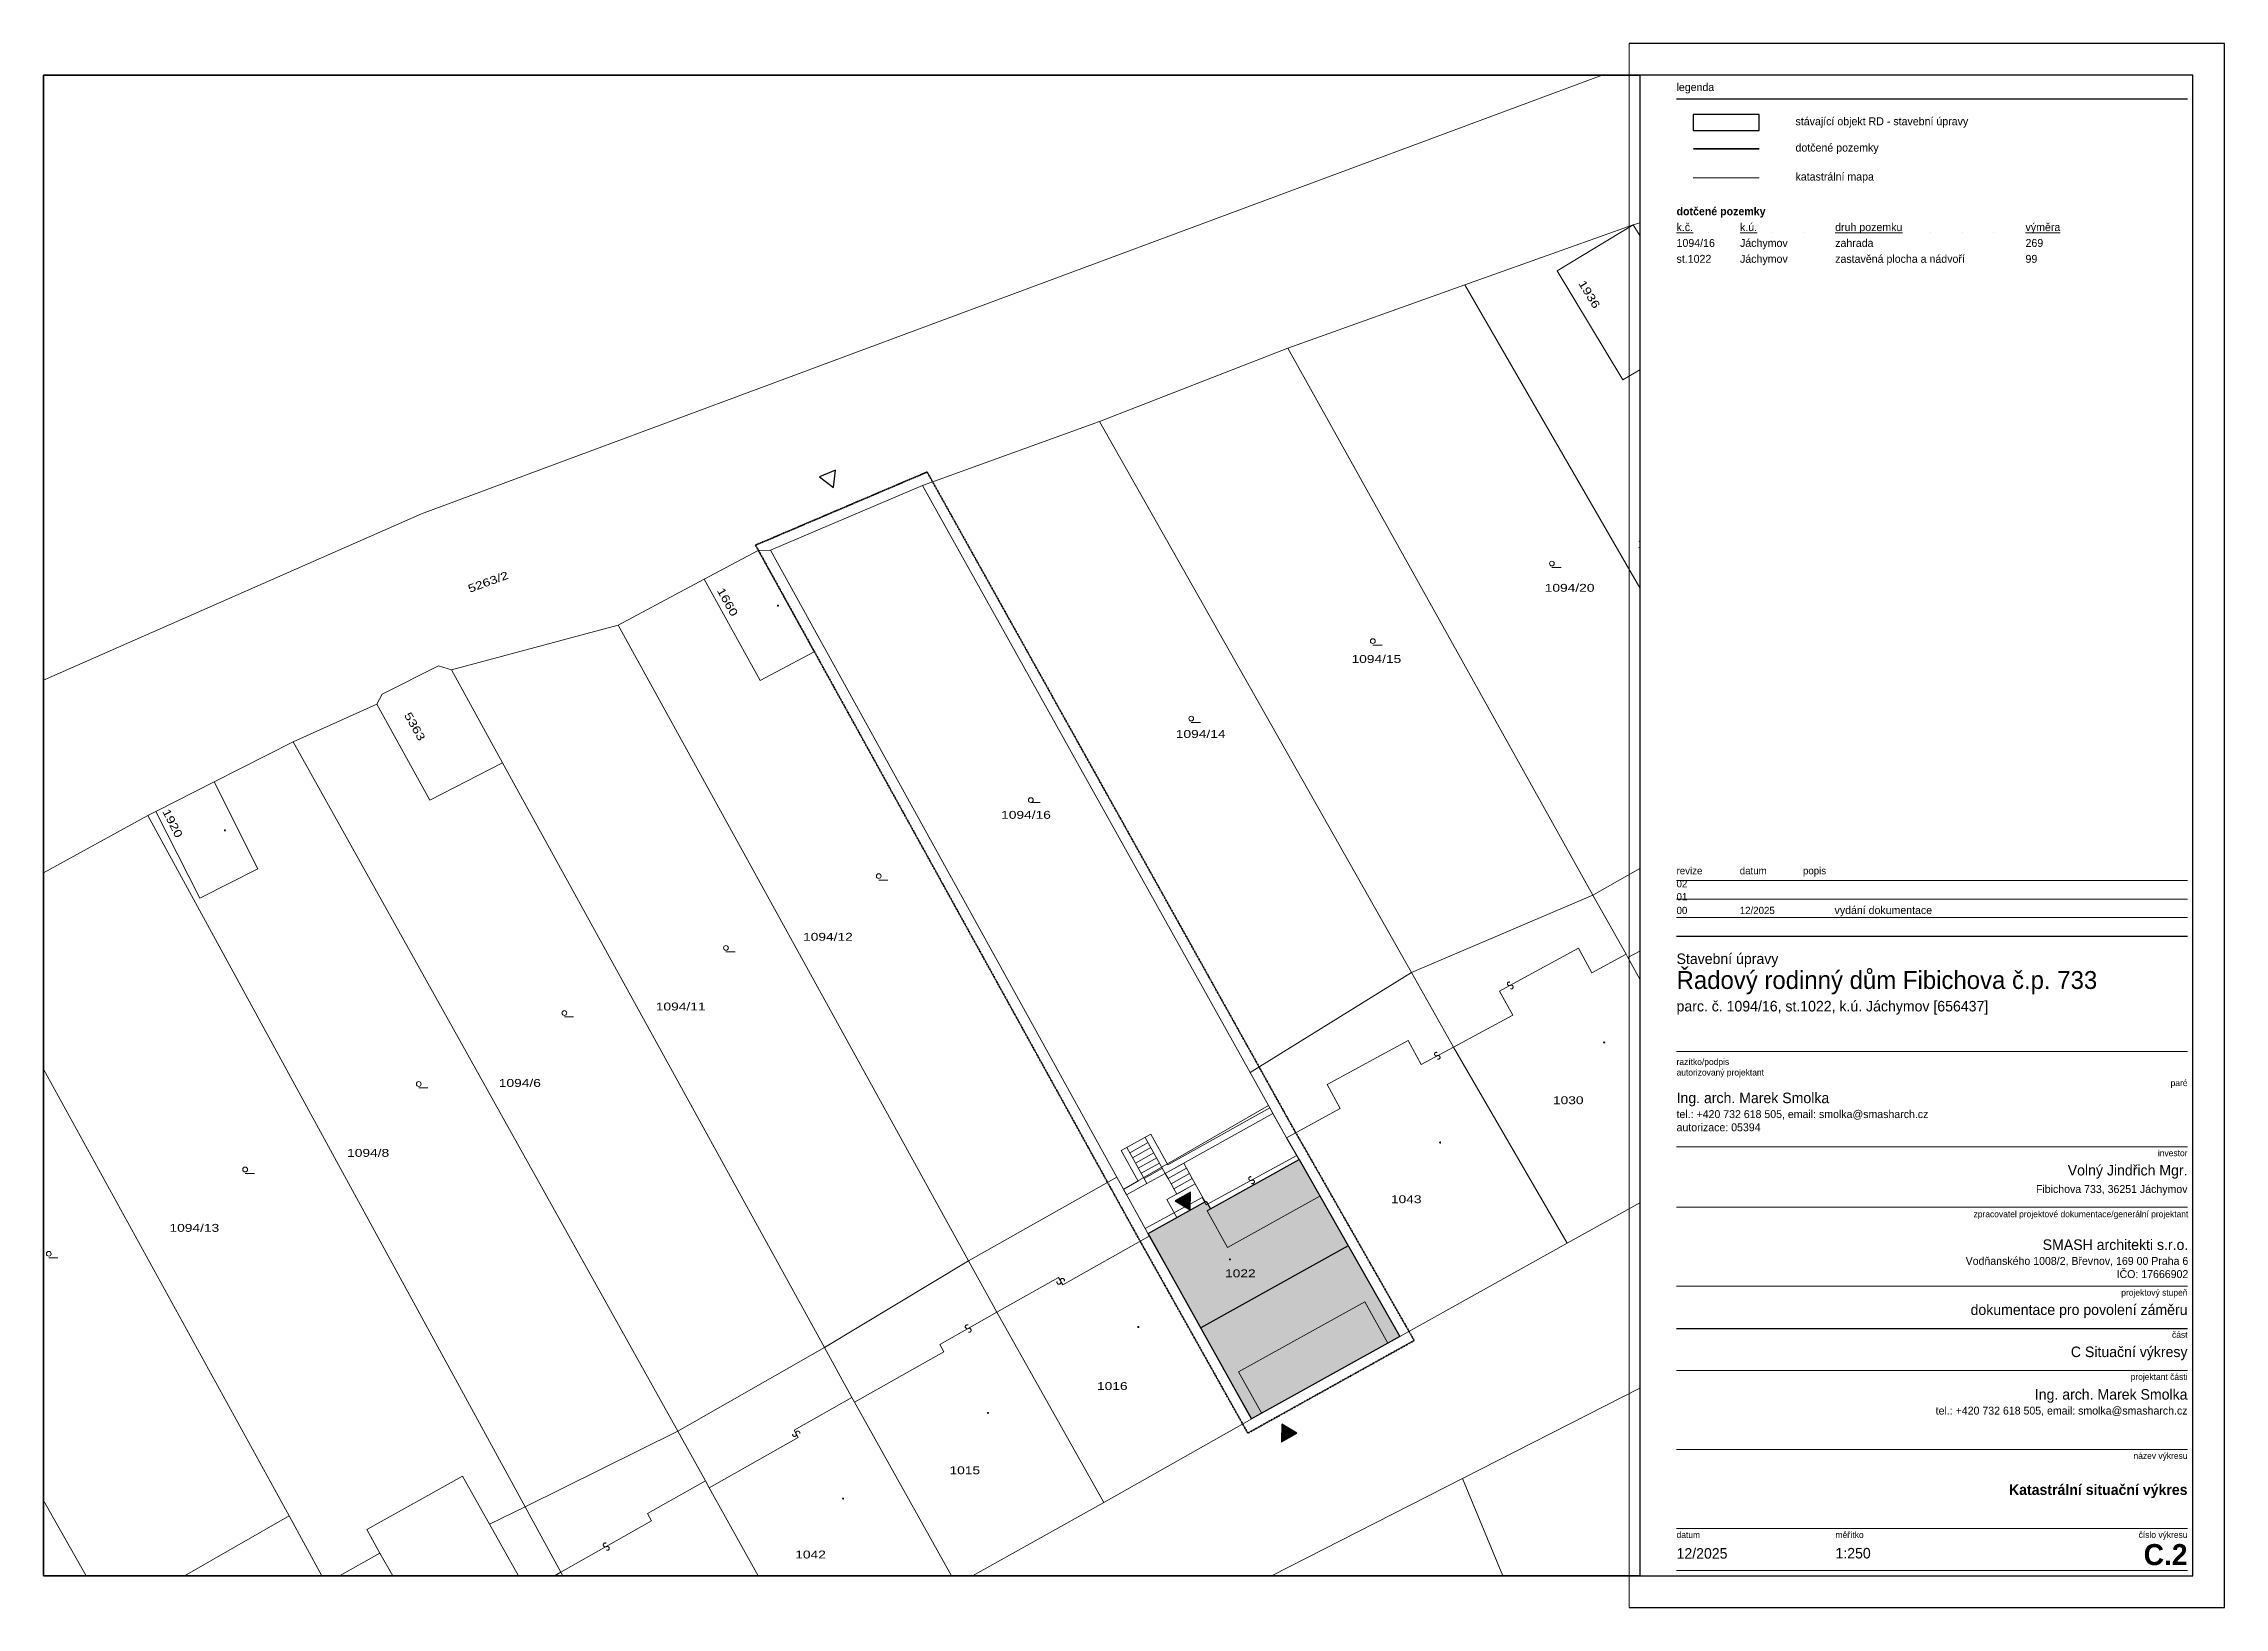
# Paper-space layout 'C.02' of a CAD drawing. Extents: x 6 to 420, y 0 to 297.
# The model-space entities are those that its viewports show. They can reach past a viewport. Long polylines and large blocks are cut down to what shows.
import ezdxf

# ---------------------------------------------------------------- set-up
doc = ezdxf.new("R2010")
doc.units = 0
doc.header["$MEASUREMENT"] = 0
doc.linetypes.add('DASHED', pattern=[19.05, 12.7, -6.35])
for name, color, linetype, lineweight, true_color in [('_ značky hranice', 1, 'DASHED', 35, 0xf60000), ('km_R_návrh_tlustá', 1, 'Continuous', 15, 0xf40100), ('SM _ výrazná červená', 12, 'Continuous', 30, 0xda0c01), ('SM_sit srafa', 254, 'Continuous', 5, 0xffd5d5), ('Z _ KATASTR', 144, 'Continuous', 9, 0x006d91), ('Z _ mapa-KN', 142, 'Continuous', 15, 0x0088b5)]:
    doc.layers.add(name, color=color, linetype=linetype, lineweight=lineweight, true_color=true_color)
doc.layers.add('km__netisk', color=251, linetype='Continuous', plot=False)
doc.layers.add('km_kóty', color=4, linetype='Continuous', lineweight=0)
doc.layers.add('km_rozpiska', color=7, linetype='Continuous', lineweight=0)
doc.styles.add('km_style', font='GOTHIC.TTF')
doc.styles.get("Standard").update_dxf_attribs({"font": 'txt', "width": 0.6})

psp = doc.layouts.new('C.02')

msp = doc.modelspace()

# ---------------------------------------------------------------- texts
at = {"layer": 'km_rozpiska', "line_spacing_factor": 1.2, "style": 'km_style'}
for s, width, insert, char_height, attachment_point in [('\\pxa0.25;legenda', 4000, (-842869.324, -997760.378), 0.3, 1), ('stávající objekt RD - stavební úpravy', 31.11615, (-842864.807, -997761.871), 0.30112, 4), ('dotčené pozemky', 31.11615, (-842864.807, -997762.871), 0.30112, 4), ('katastrální mapa', 31.11615, (-842864.807, -997763.971), 0.30112, 4)]:
    msp.add_mtext_dynamic_manual_height_columns(s, width=width, gutter_width=12.5, heights=[0], dxfattribs=dict(at, insert=insert, char_height=char_height, attachment_point=attachment_point))
at = {"layer": 'km_rozpiska', "attachment_point": 1, "line_spacing_factor": 1.2, "style": 'km_style'}
for s, insert, char_height, width in [('{\\fCentury Gothic|b1|i0|c238|p34;dotčené pozemky\\P\\L\\fCentury Gothic|b0|i0|c238|p34;k.č.^I^Ik.ú.^I^I^Idruh pozemku^I^I^I^Ivýměra\\P}1094/16^IJáchymov^I^Izahrada^I^I^I^I^I269\\Pst.1022^IJáchymov^I^Izastavěná plocha a nádvoří^I^I99\\P', (-842869.324, -997765.093), 0.30112, 20), ('\\pxa0.66667,sm1.07917;{\\H0.91667x;revize^I^Idatum^I^Ipopis\\P02^I^I\\P01^I^I^I^I\\P00^I^I12/2025^I^I}vydání dokumentace ', (-842869.324, -997790.155), 0.3, 19.4)]:
    msp.add_mtext(s, dxfattribs=dict(at, insert=insert, char_height=char_height, width=width))
at = {"layer": 'km_rozpiska', "ltscale": 0.5, "rotation": 0, "style": 'km_style'}
for s, insert, char_height, width, attachment_point in [('paré', (-842849.924, -997798.233), 0.24, 17.82, 3), ('název výkresu', (-842849.924, -997812.396), 0.24, 17.82, 3), ('\\fCentury Gothic|b1|i0|c238|p34;Katastrální situační výkres', (-842849.924, -997813.864), 0.4, 19.4, 6), ('měřítko', (-842863.29, -997815.396), 0.24, 2.20928, 1), ('1:250', (-842863.29, -997816.219), 0.4, 2.83513, 4), ('číslo výkresu', (-842849.924, -997815.396), 0.24, 6.81072, 3), ('\\fCentury Gothic|b1|i0|c238|p34;C.2', (-842849.924, -997816.275), 0.8, 12.60785, 6)]:
    msp.add_mtext(s, dxfattribs=dict(at, insert=insert, char_height=char_height, width=width, attachment_point=attachment_point))
at = {"layer": 'Z _ KATASTR', "width": 1.302}
for s, rotation, p in [('1936', 301.1, (-842858.2, -997638.05)), ('5263/2', 20.1, (-842910.8, -997652.75)), ('1660', 299, (-842899.08, -997652.64)), ('5363', 299.5, (-842913.929, -997658.555)), ('1920', 297.1, (-842925.4, -997663.13))]:
    msp.add_text(s, height=0.375, rotation=rotation, dxfattribs=at).set_placement(p)
for s, p in [('1094/17', (-842855.39, -997650.61)), ('1094/20', (-842859.78, -997652.7)), ('1094/15', (-842868.95, -997656.08)), ('1094/14', (-842877.29, -997659.64)), ('1094/16', (-842885.58, -997663.48)), ('1094/12', (-842894.98, -997669.27)), ('1094/11', (-842901.97, -997672.58)), ('1094/6', (-842909.42, -997676.21)), ('1030', (-842859.39, -997677.03)), ('1094/8', (-842916.62, -997679.53)), ('1043', (-842867.08, -997681.73)), ('1094/13', (-842925.05, -997683.09)), ('1022', (-842874.953, -997685.251)), ('1016', (-842881.03, -997690.6)), ('1015', (-842888.03, -997694.6)), ('1042', (-842895.35, -997698.6))]:
    msp.add_text(s, height=0.375, dxfattribs=at).set_placement(p)

# ---------------------------------------------------------------- blocks, each defined once
blk = doc.blocks.new('název')
at = {"layer": 'km_rozpiska', "ltscale": 0.5, "insert": (0, 146), "char_height": 250, "width": 5000, "attachment_point": 1, "rotation": 0, "style": 'km_style'}
blk.add_mtext('{\\H0.4x;Stavební úpravy}\\P{\\H0.68x;Řadový rodinný dům Fibichova č.p. 733} \\P\\H0.4x;parc. č. 1094/16, st.1022, k.ú. Jáchymov [656437]', dxfattribs=at)
blk = doc.blocks.new('investor')
at = {"layer": 'km_rozpiska', "ltscale": 0.5, "rotation": 0, "style": 'km_style'}
for s, insert, char_height, width, attachment_point in [('\\fCentury Gothic|b0|i0|c238;Volný Jindřich Mgr.', (0, -476), 200, 10000, 6), ('investor', (0, -60), 120, 8910, 3), ('\\fCentury Gothic|b0|i0|c238;Fibichova 733, 36251 Jáchymov', (0, -826), 150, 10000, 6)]:
    blk.add_mtext(s, dxfattribs=dict(at, insert=insert, char_height=char_height, width=width, attachment_point=attachment_point))
blk = doc.blocks.new('projektový stupeň')
at = {"layer": 'km_rozpiska', "ltscale": 0.5, "rotation": 0, "style": 'km_style'}
for s, insert, char_height, width, attachment_point in [(' dokumentace pro povolení záměru', (0, -476), 200, 10000, 6), ('projektový stupeň', (0, -60), 120, 8910, 3)]:
    blk.add_mtext(s, dxfattribs=dict(at, insert=insert, char_height=char_height, width=width, attachment_point=attachment_point))
blk = doc.blocks.new('projektant')
at = {"layer": 'km_rozpiska', "ltscale": 0.5, "width": 10000, "rotation": 0, "style": 'km_style'}
for s, insert, char_height, attachment_point in [('Ing. arch. Marek Smolka\\P\\H0.75x;tel.: +420 732 618 505, email: smolka@smasharch.cz', (0, -611), 200, 6), ('projektant části', (0, -60), 120, 3)]:
    blk.add_mtext(s, dxfattribs=dict(at, insert=insert, char_height=char_height, attachment_point=attachment_point))
blk = doc.blocks.new('datum')
at = {"layer": 'km_rozpiska', "ltscale": 0.5, "rotation": 0, "style": 'km_style'}
for s, insert, char_height, width, attachment_point in [('datum', (0, -60), 120, 8910, 1), ('12/2025', (0, -476), 200, 2272.24, 4)]:
    blk.add_mtext(s, dxfattribs=dict(at, insert=insert, char_height=char_height, width=width, attachment_point=attachment_point))
blk = doc.blocks.new('část')
at = {"layer": 'km_rozpiska', "ltscale": 0.5, "rotation": 0, "style": 'km_style'}
for s, insert, char_height, width, attachment_point in [('C Situační výkresy', (0, -476), 200, 10000, 6), ('část', (0, -60), 120, 8910, 3)]:
    blk.add_mtext(s, dxfattribs=dict(at, insert=insert, char_height=char_height, width=width, attachment_point=attachment_point))
blk = doc.blocks.new('razítko a podpis')
at = {"layer": 'km_rozpiska', "ltscale": 0.5, "style": 'km_style'}
for s, insert, char_height, width, attachment_point, rotation in [('\\fCentury Gothic|b0|i0;razítko/podpis\\Pautorizovaný projektant', (0, -2741), 180, 13365, 1, 0), ('\\fCentury Gothic|b0|i0|c238;Ing. arch. Marek Smolka\\H0.75x;\\Ptel.: +420 732 618 505, email: smolka@smasharch.cz\\Pautorizace: 05394', (0, -4260), 300, 15000, 4, 360)]:
    blk.add_mtext(s, dxfattribs=dict(at, insert=insert, char_height=char_height, width=width, attachment_point=attachment_point, rotation=rotation))
blk = doc.blocks.new('hlavní projektant')
at = {"layer": 'km_rozpiska', "ltscale": 0.5, "width": 10000, "rotation": 0, "style": 'km_style'}
for s, insert, char_height, attachment_point in [('zpracovatel projektové dokumentace/generální projektant', (15, -70), 120, 3), ('SMASH architekti s.r.o.\\H0.75x;\\P\\H1x;Vodňanského 1008/2, Břevnov, 169 00 Praha 6\\H1x;\\P\\H1x;IČO: 17666902', (15, -979), 200, 6)]:
    blk.add_mtext(s, dxfattribs=dict(at, insert=insert, char_height=char_height, attachment_point=attachment_point))
blk = doc.blocks.new('hlavní vstup')
h = blk.add_hatch(color=256)
h.dxf.hatch_style = 1
h.paths.add_polyline_path([(0, 0), (-0.416, -0.72), (0.416, -0.72)])
at = {"lineweight": 30}
blk.add_lwpolyline([(0, 0), (-0.416, -0.72), (0.416, -0.72)], close=True, dxfattribs=at)
blk = doc.blocks.new('vstup')
at = {"lineweight": 30}
blk.add_lwpolyline([(0, 0), (-0.416, -0.72), (0.416, -0.72)], close=True, dxfattribs=at)
blk = doc.blocks.new('Dům')
blk.add_lwpolyline([(0, 0), (-80.5, 0), (-80.5, 100.8), (-48.99, 100.8), (-48.99, 96.6), (-0.89, 96.6)], close=True)
at = {"lineweight": 9}
for points in [[(-48.99, 96.6), (-50.85, 96.6), (-50.85, 76.75), (-0.72, 76.75)], [(-75, 0), (-75, 22.53), (-6.5, 22.53), (-6.5, 0)]]:
    blk.add_lwpolyline(points, dxfattribs=at)
blk.add_lwpolyline([(-0.46, 49.6), (-80.5, 49.6)])
blk = doc.blocks.new('zahrada katastr')
at = {"layer": 'km_R_návrh_tlustá'}
for points in [[(6.942, 3.867), (2.099, 1.169), (1.291, 2.619)], [(8.411, 1.273), (7.731, 2.457), (7.089, 3.605), (1.983, 0.761)], [(6.942, 3.867), (7.088, 3.605)], [(-0.107, 1.841), (1.291, 2.619)], [(0, 0), (0.701, 0.39), (-0.107, 1.841)], [(0.145, -0.263), (1.109, 0.274), (0.155, 1.987)], [(0.292, 1.742), (1.165, 2.229)], [(0.428, 1.497), (1.301, 1.984)], [(0.564, 1.253), (1.438, 1.739)], [(1.983, 0.761), (1.029, 2.473)], [(0.7, 1.008), (1.574, 1.495)], [(0.837, 0.764), (1.71, 1.25)], [(0.973, 0.519), (1.846, 1.006)], [(0, 0), (0.146, -0.262)], [(1.109, 0.274), (1.983, 0.761)], [(2.537, -1.334), (2.06, -0.478), (3.401, 0.269), (3.878, -0.587)]]:
    blk.add_lwpolyline(points, dxfattribs=at)
for points in [[(1.983, 0.761), (2.856, 1.247), (2.992, 1.003), (2.119, 0.516)], [(2.119, 0.516), (2.992, 1.003), (3.129, 0.758), (2.255, 0.272)], [(2.255, 0.272), (3.129, 0.758), (3.265, 0.514), (2.391, 0.027)], [(2.391, 0.027), (3.265, 0.514), (3.401, 0.269), (2.528, -0.218)]]:
    blk.add_lwpolyline(points, close=True, dxfattribs=at)

# ---------------------------------------------------------------- hatches: boundary and pattern name
at = {"layer": 'SM_sit srafa', "ltscale": 100, "true_color": 0xfd8882}
msp.add_hatch(color=11, dxfattribs=at).paths.add_polyline_path([(-842875.844, -997681.637), (-842878.612, -997683.179), (-842873.693, -997691.977), (-842866.66, -997688.06), (-842871.44, -997679.665), (-842875.64, -997682.004)])

# ---------------------------------------------------------------- linework, layer by layer
at = {"layer": '_ značky hranice', "color": 194, "ltscale": 0.035, "true_color": 0x4902a4}
msp.add_lwpolyline([(-842873.872, -997692.649), (-842865.976, -997688.251), (-842871.116, -997679.221), (-842871.605, -997678.373), (-842872.453, -997676.857), (-842873.323, -997675.287), (-842889.092, -997647.014), (-842897.235, -997650.487), (-842880.528, -997680.742), (-842880.218, -997681.302), (-842879.185, -997683.172)], close=True, dxfattribs=at)
msp.add_lwpolyline([(-842866.187, -997762.871), (-842868.696, -997762.871)], dxfattribs=at)
at = {"layer": 'km__netisk'}
for points in [[(-842931.024, -997699.423), (-842829.024, -997699.423), (-842829.024, -997628.173), (-842931.024, -997628.173)], [(-842931.024, -997699.423), (-842829.024, -997699.423), (-842829.024, -997628.173), (-842931.024, -997628.173)], [(-842931.024, -997628.173), (-842855.274, -997628.173), (-842855.274, -997699.423), (-842931.024, -997699.423)], [(-842932.524, -997818.275), (-842848.524, -997818.275), (-842848.524, -997758.875), (-842932.524, -997758.875)], [(-842932.524, -997818.275), (-842848.524, -997818.275), (-842848.524, -997758.875), (-842932.524, -997758.875)], [(-842848.524, -997818.275), (-842764.524, -997818.275), (-842764.524, -997758.875), (-842848.524, -997758.875)], [(-842848.524, -997818.275), (-842764.524, -997818.275), (-842764.524, -997758.875), (-842848.524, -997758.875)], [(-842871.124, -997817.075), (-842871.124, -997760.075), (-842931.324, -997760.075), (-842931.324, -997817.075)], [(-842931.324, -997817.075), (-842849.724, -997817.075), (-842849.724, -997760.075), (-842931.324, -997760.075)], [(-842871.124, -997817.075), (-842871.124, -997760.075), (-842931.324, -997760.075), (-842931.324, -997817.075)]]:
    msp.add_lwpolyline(points, close=True, dxfattribs=at)
at = {"layer": 'km_rozpiska', "lineweight": 30}
for points in [[(-842869.324, -997760.967), (-842849.924, -997760.967)], [(-842869.324, -997792.777), (-842849.924, -997792.777)], [(-842869.324, -997807.675), (-842849.924, -997807.675)]]:
    msp.add_lwpolyline(points, dxfattribs=at)
at = {"layer": 'km_rozpiska'}
for points in [[(-842869.324, -997790.665), (-842849.924, -997790.665)], [(-842869.324, -997791.369), (-842849.924, -997791.369)], [(-842869.324, -997792.073), (-842849.924, -997792.073)], [(-842869.324, -997797.16), (-842849.924, -997797.16)], [(-842869.324, -997800.777), (-842849.924, -997800.777)], [(-842869.324, -997803.075), (-842849.924, -997803.075)], [(-842869.324, -997806.075), (-842849.924, -997806.075)], [(-842869.324, -997809.275), (-842849.924, -997809.275)], [(-842869.324, -997812.275), (-842849.924, -997812.275)], [(-842869.324, -997815.275), (-842849.924, -997815.275)], [(-842869.324, -997816.875), (-842849.924, -997816.875)]]:
    msp.add_lwpolyline(points, dxfattribs=at)
at = {"layer": 'SM _ výrazná červená', "linetype": 'Continuous', "ltscale": 0.01}
msp.add_lwpolyline([(-842868.696, -997761.57), (-842868.696, -997762.172), (-842866.187, -997762.172), (-842866.187, -997761.57)], close=True, dxfattribs=at)
at = {"layer": 'Z _ KATASTR'}
for p, q in [((-842913.09, -997649), (-842842.04, -997622.59)), ((-842855.58, -997635.28), (-842845.98, -997632.14)), ((-842863.58, -997638.12), (-842855.58, -997635.28)), ((-842859.19, -997637.46), (-842855.58, -997635.28)), ((-842855.58, -997635.28), (-842852.46, -997640.46)), ((-842871.97, -997641.13), (-842863.58, -997638.12)), ((-842849.48, -997662.56), (-842863.58, -997638.12)), ((-842859.19, -997637.46), (-842856.07, -997642.64)), ((-842856.07, -997642.64), (-842852.46, -997640.46)), ((-842880.91, -997644.61), (-842871.97, -997641.13)), ((-842871.97, -997641.13), (-842857.49, -997667.1)), ((-842880.91, -997644.61), (-842889.31, -997647.65)), ((-842866.11, -997670.78), (-842880.91, -997644.61)), ((-842889.31, -997647.65), (-842896.53, -997650.73)), ((-842889.31, -997647.65), (-842873.76, -997675.53)), ((-842936.17, -997659.16), (-842913.09, -997649)), ((-842897.11, -997650.74), (-842899.67, -997652.1)), ((-842896.53, -997650.73), (-842897.11, -997650.74)), ((-842897.11, -997650.74), (-842894.45, -997655.55)), ((-842896.53, -997650.73), (-842880.09, -997680.5)), ((-842899.67, -997652.1), (-842903.75, -997654.28)), ((-842899.67, -997652.1), (-842897.01, -997656.92)), ((-842859.44, -997651.55), (-842859.002, -997651.55)), ((-842903.75, -997654.28), (-842911.67, -997656.4)), ((-842903.75, -997654.28), (-842887.13, -997684.46)), ((-842867.94, -997655.23), (-842867.502, -997655.23)), ((-842912.29, -997656.21), (-842914.95, -997657.57)), ((-842911.67, -997656.4), (-842912.29, -997656.21)), ((-842894.45, -997655.55), (-842897.01, -997656.92)), ((-842911.67, -997656.4), (-842909.24, -997660.83)), ((-842914.95, -997657.57), (-842915.21, -997658.03)), ((-842915.21, -997658.03), (-842919.18, -997659.83)), ((-842915.21, -997658.03), (-842912.7, -997662.6)), ((-842876.56, -997658.91), (-842876.122, -997658.91)), ((-842919.18, -997659.83), (-842922.93, -997661.73)), ((-842919.18, -997659.83), (-842900.93, -997692.55)), ((-842909.24, -997660.83), (-842912.7, -997662.6)), ((-842909.24, -997660.83), (-842893.96, -997688.59)), ((-842922.93, -997661.73), (-842925.7, -997663.13)), ((-842922.93, -997661.73), (-842920.85, -997665.85)), ((-842884.16, -997662.71), (-842883.722, -997662.71)), ((-842849.48, -997662.56), (-842857.49, -997667.1)), ((-842926.08, -997663.32), (-842934.96, -997668.21)), ((-842925.7, -997663.13), (-842926.08, -997663.32)), ((-842926.08, -997663.32), (-842908.17, -997696.14)), ((-842925.7, -997663.13), (-842923.61, -997667.25)), ((-842920.85, -997665.85), (-842923.61, -997667.25)), ((-842891.39, -997666.39), (-842890.952, -997666.39)), ((-842857.49, -997667.1), (-842866.11, -997670.78)), ((-842857.49, -997667.1), (-842855.92, -997669.91)), ((-842934.96, -997668.21), (-842919.37, -997696.58)), ((-842855.84, -997670.07), (-842852.93, -997668.49)), ((-842898.64, -997669.8), (-842898.202, -997669.8)), ((-842860.91, -997671.11), (-842858.18, -997669.63)), ((-842858.18, -997669.63), (-842857.55, -997670.79)), ((-842855.92, -997669.91), (-842857.55, -997670.79)), ((-842855.92, -997669.91), (-842855.84, -997670.07)), ((-842855.84, -997670.07), (-842850.81, -997679.22)), ((-842866.11, -997670.78), (-842873.76, -997675.53)), ((-842864.11, -997674.32), (-842866.11, -997670.78)), ((-842861.92, -997671.66), (-842860.91, -997671.11)), ((-842861.53, -997671.26), (-842861.54, -997671.27)), ((-842861.54, -997671.27), (-842861.54, -997671.28)), ((-842861.52, -997671.25), (-842861.53, -997671.25)), ((-842861.53, -997671.25), (-842861.53, -997671.26)), ((-842861.51, -997671.24), (-842861.52, -997671.24)), ((-842861.52, -997671.24), (-842861.52, -997671.25)), ((-842861.5, -997671.23), (-842861.51, -997671.24)), ((-842861.49, -997671.23), (-842861.5, -997671.23)), ((-842861.48, -997671.23), (-842861.49, -997671.23)), ((-842861.47, -997671.22), (-842861.48, -997671.23)), ((-842861.46, -997671.22), (-842861.47, -997671.22)), ((-842861.45, -997671.22), (-842861.46, -997671.22)), ((-842861.45, -997671.23), (-842861.45, -997671.22)), ((-842861.44, -997671.23), (-842861.45, -997671.23)), ((-842861.43, -997671.23), (-842861.44, -997671.23)), ((-842861.92, -997671.66), (-842861.3, -997672.8)), ((-842861.54, -997671.28), (-842861.55, -997671.29)), ((-842861.55, -997671.29), (-842861.55, -997671.3)), ((-842861.55, -997671.3), (-842861.55, -997671.31)), ((-842861.55, -997671.31), (-842861.55, -997671.32)), ((-842861.55, -997671.32), (-842861.55, -997671.33)), ((-842861.55, -997671.33), (-842861.55, -997671.34)), ((-842861.55, -997671.34), (-842861.54, -997671.34)), ((-842861.54, -997671.34), (-842861.54, -997671.35)), ((-842861.54, -997671.35), (-842861.54, -997671.36)), ((-842861.54, -997671.36), (-842861.53, -997671.36)), ((-842861.53, -997671.36), (-842861.53, -997671.37)), ((-842861.53, -997671.37), (-842861.52, -997671.37)), ((-842861.52, -997671.37), (-842861.52, -997671.38)), ((-842861.52, -997671.38), (-842861.51, -997671.38)), ((-842861.51, -997671.38), (-842861.51, -997671.39)), ((-842861.51, -997671.39), (-842861.5, -997671.39)), ((-842861.5, -997671.39), (-842861.49, -997671.4)), ((-842861.49, -997671.4), (-842861.48, -997671.4)), ((-842861.48, -997671.4), (-842861.47, -997671.4)), ((-842861.47, -997671.4), (-842861.46, -997671.4)), ((-842861.46, -997671.4), (-842861.45, -997671.4)), ((-842861.45, -997671.4), (-842861.44, -997671.4)), ((-842861.44, -997671.4), (-842861.43, -997671.4)), ((-842861.43, -997671.4), (-842861.42, -997671.39)), ((-842861.41, -997671.38), (-842861.42, -997671.39)), ((-842861.4, -997671.38), (-842861.41, -997671.38)), ((-842861.41, -997671.55), (-842861.4, -997671.55)), ((-842861.39, -997671.38), (-842861.4, -997671.38)), ((-842861.4, -997671.55), (-842861.39, -997671.56)), ((-842861.38, -997671.38), (-842861.39, -997671.38)), ((-842861.39, -997671.56), (-842861.38, -997671.56)), ((-842861.37, -997671.38), (-842861.38, -997671.38)), ((-842861.38, -997671.56), (-842861.37, -997671.56)), ((-842861.36, -997671.38), (-842861.37, -997671.38)), ((-842861.37, -997671.56), (-842861.36, -997671.56)), ((-842861.35, -997671.38), (-842861.36, -997671.38)), ((-842861.36, -997671.56), (-842861.35, -997671.56)), ((-842861.34, -997671.38), (-842861.35, -997671.38)), ((-842861.35, -997671.56), (-842861.34, -997671.55)), ((-842861.33, -997671.38), (-842861.34, -997671.38)), ((-842861.34, -997671.55), (-842861.33, -997671.55)), ((-842861.33, -997671.39), (-842861.33, -997671.38)), ((-842861.32, -997671.39), (-842861.33, -997671.39)), ((-842861.33, -997671.55), (-842861.32, -997671.54)), ((-842861.31, -997671.4), (-842861.32, -997671.39)), ((-842861.32, -997671.54), (-842861.31, -997671.54)), ((-842861.3, -997671.41), (-842861.31, -997671.4)), ((-842861.31, -997671.54), (-842861.31, -997671.53)), ((-842861.31, -997671.53), (-842861.3, -997671.53)), ((-842861.29, -997671.42), (-842861.3, -997671.41)), ((-842861.3, -997671.52), (-842861.29, -997671.51)), ((-842861.3, -997671.53), (-842861.3, -997671.52)), ((-842861.29, -997671.43), (-842861.29, -997671.42)), ((-842861.29, -997671.44), (-842861.29, -997671.43)), ((-842861.28, -997671.44), (-842861.29, -997671.44)), ((-842861.29, -997671.5), (-842861.28, -997671.49)), ((-842861.29, -997671.51), (-842861.29, -997671.5)), ((-842861.28, -997671.45), (-842861.28, -997671.44)), ((-842861.28, -997671.46), (-842861.28, -997671.45)), ((-842861.28, -997671.47), (-842861.28, -997671.46)), ((-842861.28, -997671.48), (-842861.28, -997671.47)), ((-842861.28, -997671.49), (-842861.28, -997671.48)), ((-842906.31, -997672.89), (-842905.872, -997672.89)), ((-842864.11, -997674.32), (-842861.3, -997672.8)), ((-842927.87, -997701.45), (-842943.82, -997673.08)), ((-842870.11, -997676.1), (-842866.26, -997674.01)), ((-842866.26, -997674.01), (-842865.64, -997675.15)), ((-842865.64, -997675.15), (-842864.11, -997674.32)), ((-842864.97, -997674.58), (-842864.98, -997674.58)), ((-842864.98, -997674.58), (-842864.98, -997674.59)), ((-842864.96, -997674.57), (-842864.97, -997674.58)), ((-842864.95, -997674.57), (-842864.96, -997674.57)), ((-842864.94, -997674.57), (-842864.95, -997674.57)), ((-842864.93, -997674.56), (-842864.94, -997674.57)), ((-842864.92, -997674.56), (-842864.93, -997674.56)), ((-842864.91, -997674.56), (-842864.92, -997674.56)), ((-842864.91, -997674.57), (-842864.91, -997674.56)), ((-842864.9, -997674.57), (-842864.91, -997674.57)), ((-842864.89, -997674.57), (-842864.9, -997674.57)), ((-842858.71, -997683.63), (-842864.11, -997674.32)), ((-842865, -997674.62), (-842865.01, -997674.63)), ((-842865.01, -997674.63), (-842865.01, -997674.64)), ((-842865.01, -997674.64), (-842865.01, -997674.65)), ((-842865.01, -997674.65), (-842865.01, -997674.66)), ((-842865.01, -997674.66), (-842865.01, -997674.67)), ((-842865.01, -997674.67), (-842865.01, -997674.68)), ((-842865.01, -997674.68), (-842865, -997674.68)), ((-842864.99, -997674.6), (-842865, -997674.61)), ((-842865, -997674.61), (-842865, -997674.62)), ((-842865, -997674.68), (-842865, -997674.69)), ((-842865, -997674.69), (-842865, -997674.7)), ((-842865, -997674.7), (-842864.99, -997674.7)), ((-842864.98, -997674.59), (-842864.99, -997674.59)), ((-842864.99, -997674.59), (-842864.99, -997674.6)), ((-842864.99, -997674.7), (-842864.99, -997674.71)), ((-842864.99, -997674.71), (-842864.98, -997674.71)), ((-842864.98, -997674.71), (-842864.98, -997674.72)), ((-842864.98, -997674.72), (-842864.97, -997674.72)), ((-842864.97, -997674.72), (-842864.97, -997674.73)), ((-842864.97, -997674.73), (-842864.96, -997674.73)), ((-842864.96, -997674.73), (-842864.95, -997674.74)), ((-842864.95, -997674.74), (-842864.94, -997674.74)), ((-842864.94, -997674.74), (-842864.93, -997674.74)), ((-842864.93, -997674.74), (-842864.92, -997674.74)), ((-842864.92, -997674.74), (-842864.91, -997674.74)), ((-842864.91, -997674.74), (-842864.9, -997674.74)), ((-842864.9, -997674.74), (-842864.89, -997674.74)), ((-842864.89, -997674.74), (-842864.88, -997674.73)), ((-842864.87, -997674.72), (-842864.88, -997674.73)), ((-842864.86, -997674.72), (-842864.87, -997674.72)), ((-842864.87, -997674.89), (-842864.86, -997674.89)), ((-842864.85, -997674.72), (-842864.86, -997674.72)), ((-842864.86, -997674.89), (-842864.85, -997674.89)), ((-842864.84, -997674.72), (-842864.85, -997674.72)), ((-842864.85, -997674.89), (-842864.85, -997674.9)), ((-842864.85, -997674.9), (-842864.84, -997674.9)), ((-842864.83, -997674.72), (-842864.84, -997674.72)), ((-842864.84, -997674.9), (-842864.83, -997674.9)), ((-842864.82, -997674.72), (-842864.83, -997674.72)), ((-842864.83, -997674.9), (-842864.82, -997674.89)), ((-842864.81, -997674.72), (-842864.82, -997674.72)), ((-842864.82, -997674.89), (-842864.81, -997674.89)), ((-842864.8, -997674.73), (-842864.81, -997674.72)), ((-842864.81, -997674.89), (-842864.8, -997674.89)), ((-842864.79, -997674.73), (-842864.8, -997674.73)), ((-842864.8, -997674.89), (-842864.79, -997674.88)), ((-842864.79, -997674.74), (-842864.79, -997674.73)), ((-842864.78, -997674.74), (-842864.79, -997674.74)), ((-842864.79, -997674.88), (-842864.78, -997674.88)), ((-842864.78, -997674.75), (-842864.78, -997674.74)), ((-842864.77, -997674.75), (-842864.78, -997674.75)), ((-842864.78, -997674.88), (-842864.78, -997674.87)), ((-842864.78, -997674.87), (-842864.77, -997674.87)), ((-842864.77, -997674.76), (-842864.77, -997674.75)), ((-842864.76, -997674.76), (-842864.77, -997674.76)), ((-842864.77, -997674.86), (-842864.76, -997674.85)), ((-842864.77, -997674.87), (-842864.77, -997674.86)), ((-842864.76, -997674.77), (-842864.76, -997674.76)), ((-842864.76, -997674.78), (-842864.76, -997674.77)), ((-842864.75, -997674.78), (-842864.76, -997674.78)), ((-842864.76, -997674.84), (-842864.75, -997674.83)), ((-842864.76, -997674.85), (-842864.76, -997674.84)), ((-842864.75, -997674.79), (-842864.75, -997674.78)), ((-842864.75, -997674.8), (-842864.75, -997674.79)), ((-842864.75, -997674.81), (-842864.75, -997674.8)), ((-842864.75, -997674.82), (-842864.75, -997674.81)), ((-842864.75, -997674.83), (-842864.75, -997674.82)), ((-842873.76, -997675.53), (-842872.89, -997677.1)), ((-842870.11, -997676.1), (-842869.49, -997677.24)), ((-842913.22, -997676.26), (-842912.782, -997676.26)), ((-842879.78, -997681.06), (-842872.89, -997677.1)), ((-842872.89, -997677.1), (-842872.04, -997678.62)), ((-842872.04, -997678.62), (-842869.49, -997677.24)), ((-842872.04, -997678.62), (-842871.55, -997679.47)), ((-842875.85, -997681.81), (-842871.55, -997679.47)), ((-842871.55, -997679.47), (-842866.66, -997688.06)), ((-842850.81, -997679.22), (-842858.71, -997683.63)), ((-842921.46, -997680.32), (-842921.022, -997680.32)), ((-842880.09, -997680.5), (-842887.13, -997684.46)), ((-842880.09, -997680.5), (-842879.78, -997681.06)), ((-842879.78, -997681.06), (-842878.75, -997682.93)), ((-842873.82, -997680.53), (-842873.83, -997680.54)), ((-842873.83, -997680.54), (-842873.83, -997680.55)), ((-842873.83, -997680.55), (-842873.83, -997680.56)), ((-842873.83, -997680.56), (-842873.83, -997680.57)), ((-842873.83, -997680.57), (-842873.83, -997680.58)), ((-842873.83, -997680.58), (-842873.83, -997680.59)), ((-842873.83, -997680.59), (-842873.82, -997680.59)), ((-842873.81, -997680.51), (-842873.82, -997680.52)), ((-842873.82, -997680.52), (-842873.82, -997680.53)), ((-842873.82, -997680.59), (-842873.82, -997680.6)), ((-842873.82, -997680.6), (-842873.82, -997680.61)), ((-842873.82, -997680.61), (-842873.81, -997680.61)), ((-842873.8, -997680.5), (-842873.81, -997680.5)), ((-842873.81, -997680.5), (-842873.81, -997680.51)), ((-842873.81, -997680.61), (-842873.81, -997680.62)), ((-842873.81, -997680.62), (-842873.8, -997680.62)), ((-842873.79, -997680.49), (-842873.8, -997680.49)), ((-842873.8, -997680.49), (-842873.8, -997680.5)), ((-842873.8, -997680.62), (-842873.8, -997680.63)), ((-842873.8, -997680.63), (-842873.79, -997680.63)), ((-842873.78, -997680.48), (-842873.79, -997680.49)), ((-842873.79, -997680.63), (-842873.79, -997680.64)), ((-842873.79, -997680.64), (-842873.78, -997680.64)), ((-842873.77, -997680.48), (-842873.78, -997680.48)), ((-842873.78, -997680.64), (-842873.77, -997680.65)), ((-842873.76, -997680.48), (-842873.77, -997680.48)), ((-842873.77, -997680.65), (-842873.76, -997680.65)), ((-842873.75, -997680.47), (-842873.76, -997680.48)), ((-842873.76, -997680.65), (-842873.75, -997680.65)), ((-842873.74, -997680.47), (-842873.75, -997680.47)), ((-842873.75, -997680.65), (-842873.74, -997680.65)), ((-842873.73, -997680.47), (-842873.74, -997680.47)), ((-842873.74, -997680.65), (-842873.73, -997680.65)), ((-842873.73, -997680.48), (-842873.73, -997680.47)), ((-842873.72, -997680.48), (-842873.73, -997680.48)), ((-842873.73, -997680.65), (-842873.72, -997680.65)), ((-842873.71, -997680.48), (-842873.72, -997680.48)), ((-842873.72, -997680.65), (-842873.71, -997680.65)), ((-842873.71, -997680.65), (-842873.7, -997680.64)), ((-842873.69, -997680.63), (-842873.7, -997680.64)), ((-842873.68, -997680.63), (-842873.69, -997680.63)), ((-842873.69, -997680.8), (-842873.68, -997680.8)), ((-842873.67, -997680.63), (-842873.68, -997680.63)), ((-842873.68, -997680.8), (-842873.67, -997680.81)), ((-842873.66, -997680.63), (-842873.67, -997680.63)), ((-842873.67, -997680.81), (-842873.66, -997680.81)), ((-842873.65, -997680.63), (-842873.66, -997680.63)), ((-842873.66, -997680.81), (-842873.65, -997680.81)), ((-842873.64, -997680.63), (-842873.65, -997680.63)), ((-842873.65, -997680.81), (-842873.64, -997680.81)), ((-842873.63, -997680.63), (-842873.64, -997680.63)), ((-842873.64, -997680.81), (-842873.63, -997680.81)), ((-842873.62, -997680.63), (-842873.63, -997680.63)), ((-842873.63, -997680.81), (-842873.62, -997680.8)), ((-842873.61, -997680.63), (-842873.62, -997680.63)), ((-842873.62, -997680.8), (-842873.61, -997680.8)), ((-842873.61, -997680.64), (-842873.61, -997680.63)), ((-842873.6, -997680.64), (-842873.61, -997680.64)), ((-842873.61, -997680.8), (-842873.6, -997680.79)), ((-842873.59, -997680.65), (-842873.6, -997680.64)), ((-842873.6, -997680.79), (-842873.59, -997680.79)), ((-842873.58, -997680.66), (-842873.59, -997680.65)), ((-842873.59, -997680.79), (-842873.59, -997680.78)), ((-842873.59, -997680.78), (-842873.58, -997680.78)), ((-842873.57, -997680.67), (-842873.58, -997680.66)), ((-842873.58, -997680.77), (-842873.57, -997680.76)), ((-842873.58, -997680.78), (-842873.58, -997680.77)), ((-842873.57, -997680.68), (-842873.57, -997680.67)), ((-842873.57, -997680.69), (-842873.57, -997680.68)), ((-842873.56, -997680.69), (-842873.57, -997680.69)), ((-842873.57, -997680.75), (-842873.56, -997680.74)), ((-842873.57, -997680.76), (-842873.57, -997680.75)), ((-842873.56, -997680.7), (-842873.56, -997680.69)), ((-842873.56, -997680.71), (-842873.56, -997680.7)), ((-842873.56, -997680.72), (-842873.56, -997680.71)), ((-842873.56, -997680.73), (-842873.56, -997680.72)), ((-842873.56, -997680.74), (-842873.56, -997680.73)), ((-842878.75, -997682.93), (-842876.04, -997681.46)), ((-842876.04, -997681.46), (-842875.85, -997681.81)), ((-842882.65, -997685.61), (-842878.55, -997683.29)), ((-842878.75, -997682.93), (-842878.55, -997683.29)), ((-842878.55, -997683.29), (-842873.68, -997691.97)), ((-842858.71, -997683.63), (-842866.66, -997688.06)), ((-842930.78, -997684.32), (-842930.342, -997684.32)), ((-842887.13, -997684.46), (-842893.96, -997688.59)), ((-842887.13, -997684.46), (-842885.78, -997686.91)), ((-842885.78, -997686.91), (-842882.85, -997685.26)), ((-842882.85, -997685.26), (-842882.65, -997685.61)), ((-842882.75, -997685.35), (-842882.76, -997685.35)), ((-842882.76, -997685.35), (-842882.76, -997685.36)), ((-842882.74, -997685.33), (-842882.75, -997685.34)), ((-842882.75, -997685.34), (-842882.75, -997685.35)), ((-842882.73, -997685.32), (-842882.74, -997685.33)), ((-842882.72, -997685.31), (-842882.73, -997685.32)), ((-842882.71, -997685.31), (-842882.72, -997685.31)), ((-842882.7, -997685.3), (-842882.71, -997685.31)), ((-842882.69, -997685.3), (-842882.7, -997685.3)), ((-842882.68, -997685.3), (-842882.69, -997685.3)), ((-842882.67, -997685.3), (-842882.68, -997685.3)), ((-842882.66, -997685.3), (-842882.67, -997685.3)), ((-842882.65, -997685.3), (-842882.66, -997685.3)), ((-842882.64, -997685.31), (-842882.65, -997685.3)), ((-842882.63, -997685.31), (-842882.64, -997685.31)), ((-842882.62, -997685.31), (-842882.63, -997685.31)), ((-842882.62, -997685.32), (-842882.62, -997685.31)), ((-842882.61, -997685.32), (-842882.62, -997685.32)), ((-842882.61, -997685.33), (-842882.61, -997685.32)), ((-842882.6, -997685.33), (-842882.61, -997685.33)), ((-842882.6, -997685.34), (-842882.6, -997685.33)), ((-842882.59, -997685.35), (-842882.6, -997685.34)), ((-842882.59, -997685.36), (-842882.59, -997685.35)), ((-842882.92, -997685.46), (-842882.93, -997685.47)), ((-842882.93, -997685.47), (-842882.93, -997685.48)), ((-842882.93, -997685.48), (-842882.93, -997685.49)), ((-842882.93, -997685.49), (-842882.93, -997685.5)), ((-842882.93, -997685.5), (-842882.92, -997685.51)), ((-842882.92, -997685.45), (-842882.92, -997685.46)), ((-842882.92, -997685.51), (-842882.92, -997685.52)), ((-842882.92, -997685.52), (-842882.92, -997685.53)), ((-842882.92, -997685.53), (-842882.91, -997685.53)), ((-842882.91, -997685.53), (-842882.91, -997685.54)), ((-842882.91, -997685.54), (-842882.9, -997685.55)), ((-842882.9, -997685.55), (-842882.89, -997685.56)), ((-842882.89, -997685.56), (-842882.88, -997685.57)), ((-842882.88, -997685.57), (-842882.87, -997685.57)), ((-842882.87, -997685.57), (-842882.86, -997685.57)), ((-842882.86, -997685.57), (-842882.86, -997685.58)), ((-842882.86, -997685.58), (-842882.85, -997685.58)), ((-842882.85, -997685.58), (-842882.84, -997685.58)), ((-842882.84, -997685.58), (-842882.83, -997685.58)), ((-842882.83, -997685.58), (-842882.82, -997685.58)), ((-842882.82, -997685.58), (-842882.81, -997685.58)), ((-842882.81, -997685.58), (-842882.8, -997685.57)), ((-842882.8, -997685.57), (-842882.79, -997685.57)), ((-842882.79, -997685.57), (-842882.78, -997685.56)), ((-842882.78, -997685.56), (-842882.77, -997685.56)), ((-842882.77, -997685.56), (-842882.77, -997685.55)), ((-842882.77, -997685.55), (-842882.76, -997685.55)), ((-842882.76, -997685.36), (-842882.76, -997685.37)), ((-842882.76, -997685.37), (-842882.76, -997685.38)), ((-842882.76, -997685.38), (-842882.76, -997685.39)), ((-842882.76, -997685.39), (-842882.76, -997685.4)), ((-842882.76, -997685.4), (-842882.76, -997685.41)), ((-842882.76, -997685.41), (-842882.76, -997685.42)), ((-842882.76, -997685.42), (-842882.75, -997685.43)), ((-842882.76, -997685.54), (-842882.75, -997685.53)), ((-842882.76, -997685.55), (-842882.76, -997685.54)), ((-842882.75, -997685.43), (-842882.75, -997685.44)), ((-842882.75, -997685.45), (-842882.75, -997685.44)), ((-842882.74, -997685.45), (-842882.75, -997685.45)), ((-842882.75, -997685.53), (-842882.74, -997685.52)), ((-842882.74, -997685.46), (-842882.74, -997685.45)), ((-842882.74, -997685.47), (-842882.74, -997685.46)), ((-842882.74, -997685.48), (-842882.74, -997685.47)), ((-842882.74, -997685.49), (-842882.74, -997685.48)), ((-842882.74, -997685.5), (-842882.74, -997685.49)), ((-842882.74, -997685.51), (-842882.74, -997685.5)), ((-842882.74, -997685.52), (-842882.74, -997685.51)), ((-842882.58, -997685.37), (-842882.59, -997685.36)), ((-842882.59, -997685.42), (-842882.58, -997685.41)), ((-842882.59, -997685.43), (-842882.59, -997685.42)), ((-842882.58, -997685.38), (-842882.58, -997685.37)), ((-842882.58, -997685.39), (-842882.58, -997685.38)), ((-842882.58, -997685.4), (-842882.58, -997685.39)), ((-842882.58, -997685.41), (-842882.58, -997685.4)), ((-842863.68, -997694.8), (-842846.75, -997686.17)), ((-842888.49, -997688.44), (-842885.78, -997686.91)), ((-842885.78, -997686.91), (-842880.71, -997695.94)), ((-842887.27, -997687.57), (-842887.28, -997687.57)), ((-842887.28, -997687.57), (-842887.28, -997687.58)), ((-842887.28, -997687.58), (-842887.28, -997687.59)), ((-842887.28, -997687.59), (-842887.28, -997687.6)), ((-842887.28, -997687.6), (-842887.28, -997687.61)), ((-842887.28, -997687.61), (-842887.28, -997687.62)), ((-842887.28, -997687.62), (-842887.27, -997687.63)), ((-842887.26, -997687.54), (-842887.27, -997687.55)), ((-842887.27, -997687.55), (-842887.27, -997687.56)), ((-842887.27, -997687.56), (-842887.27, -997687.57)), ((-842887.27, -997687.63), (-842887.27, -997687.64)), ((-842887.27, -997687.64), (-842887.26, -997687.65)), ((-842887.25, -997687.53), (-842887.26, -997687.54)), ((-842887.26, -997687.65), (-842887.26, -997687.66)), ((-842887.26, -997687.66), (-842887.25, -997687.66)), ((-842887.24, -997687.52), (-842887.25, -997687.53)), ((-842887.25, -997687.66), (-842887.25, -997687.67)), ((-842887.25, -997687.67), (-842887.24, -997687.67)), ((-842887.23, -997687.52), (-842887.24, -997687.52)), ((-842887.24, -997687.67), (-842887.23, -997687.68)), ((-842887.22, -997687.51), (-842887.23, -997687.51)), ((-842887.23, -997687.51), (-842887.23, -997687.52)), ((-842887.23, -997687.68), (-842887.22, -997687.69)), ((-842887.21, -997687.51), (-842887.22, -997687.51)), ((-842887.22, -997687.69), (-842887.21, -997687.69)), ((-842887.2, -997687.5), (-842887.21, -997687.51)), ((-842887.21, -997687.69), (-842887.2, -997687.69)), ((-842887.19, -997687.5), (-842887.2, -997687.5)), ((-842887.2, -997687.69), (-842887.19, -997687.69)), ((-842887.18, -997687.5), (-842887.19, -997687.5)), ((-842887.19, -997687.69), (-842887.18, -997687.69)), ((-842887.17, -997687.5), (-842887.18, -997687.5)), ((-842887.18, -997687.69), (-842887.17, -997687.69)), ((-842887.16, -997687.51), (-842887.17, -997687.5)), ((-842887.17, -997687.69), (-842887.16, -997687.69)), ((-842887.15, -997687.51), (-842887.16, -997687.51)), ((-842887.16, -997687.69), (-842887.15, -997687.69)), ((-842887.15, -997687.69), (-842887.15, -997687.68)), ((-842887.15, -997687.68), (-842887.14, -997687.68)), ((-842887.13, -997687.68), (-842887.14, -997687.68)), ((-842887.12, -997687.67), (-842887.13, -997687.67)), ((-842887.13, -997687.67), (-842887.13, -997687.68)), ((-842887.11, -997687.67), (-842887.12, -997687.67)), ((-842887.1, -997687.67), (-842887.11, -997687.67)), ((-842887.09, -997687.67), (-842887.1, -997687.67)), ((-842887.08, -997687.67), (-842887.09, -997687.67)), ((-842887.07, -997687.67), (-842887.08, -997687.67)), ((-842887.06, -997687.67), (-842887.07, -997687.67)), ((-842887.05, -997687.68), (-842887.06, -997687.67)), ((-842887.04, -997687.69), (-842887.05, -997687.68)), ((-842887.03, -997687.69), (-842887.04, -997687.69)), ((-842887.04, -997687.84), (-842887.03, -997687.83)), ((-842887.03, -997687.7), (-842887.03, -997687.69)), ((-842887.02, -997687.7), (-842887.03, -997687.7)), ((-842887.03, -997687.83), (-842887.02, -997687.82)), ((-842887.02, -997687.71), (-842887.02, -997687.7)), ((-842887.01, -997687.72), (-842887.02, -997687.71)), ((-842887.02, -997687.82), (-842887.01, -997687.81)), ((-842887.01, -997687.73), (-842887.01, -997687.72)), ((-842887, -997687.74), (-842887.01, -997687.73)), ((-842887.01, -997687.8), (-842887.01, -997687.79)), ((-842887.01, -997687.79), (-842887, -997687.79)), ((-842887.01, -997687.81), (-842887.01, -997687.8)), ((-842887, -997687.75), (-842887, -997687.74)), ((-842887, -997687.76), (-842887, -997687.75)), ((-842887, -997687.77), (-842887, -997687.76)), ((-842887, -997687.78), (-842887, -997687.77)), ((-842887, -997687.79), (-842887, -997687.78)), ((-842900.93, -997692.55), (-842893.96, -997688.59)), ((-842892.66, -997690.95), (-842893.96, -997688.59)), ((-842888.3, -997688.79), (-842888.49, -997688.44)), ((-842887.13, -997687.85), (-842887.12, -997687.85)), ((-842887.12, -997687.85), (-842887.11, -997687.86)), ((-842887.11, -997687.86), (-842887.1, -997687.86)), ((-842887.1, -997687.86), (-842887.09, -997687.86)), ((-842887.09, -997687.86), (-842887.08, -997687.86)), ((-842887.08, -997687.86), (-842887.07, -997687.85)), ((-842887.07, -997687.85), (-842887.06, -997687.85)), ((-842887.06, -997687.85), (-842887.05, -997687.85)), ((-842887.05, -997687.85), (-842887.05, -997687.84)), ((-842887.05, -997687.84), (-842887.04, -997687.84)), ((-842866.66, -997688.06), (-842873.68, -997691.97)), ((-842892.54, -997691.18), (-842888.3, -997688.79)), ((-842892.66, -997690.95), (-842895.4, -997692.5)), ((-842892.66, -997690.95), (-842892.54, -997691.18)), ((-842892.54, -997691.18), (-842887.7, -997699.85)), ((-842873.68, -997691.97), (-842880.71, -997695.94)), ((-842908.17, -997696.14), (-842900.93, -997692.55)), ((-842900.93, -997692.55), (-842899.61, -997694.91)), ((-842895.47, -997692.71), (-842895.48, -997692.71)), ((-842895.48, -997692.71), (-842895.48, -997692.72)), ((-842895.48, -997692.72), (-842895.48, -997692.73)), ((-842895.48, -997692.73), (-842895.47, -997692.74)), ((-842895.47, -997692.69), (-842895.47, -997692.7)), ((-842895.47, -997692.7), (-842895.47, -997692.71)), ((-842895.47, -997692.74), (-842895.47, -997692.75)), ((-842895.47, -997692.75), (-842895.47, -997692.76)), ((-842895.47, -997692.76), (-842895.46, -997692.77)), ((-842895.46, -997692.77), (-842895.46, -997692.78)), ((-842895.46, -997692.78), (-842895.45, -997692.78)), ((-842895.45, -997692.78), (-842895.45, -997692.79)), ((-842895.45, -997692.79), (-842895.44, -997692.79)), ((-842895.44, -997692.79), (-842895.43, -997692.8)), ((-842895.43, -997692.8), (-842895.42, -997692.8)), ((-842895.42, -997692.8), (-842895.41, -997692.81)), ((-842895.4, -997692.5), (-842895.21, -997692.85)), ((-842895.36, -997692.81), (-842895.36, -997692.8)), ((-842895.36, -997692.8), (-842895.35, -997692.8)), ((-842895.35, -997692.8), (-842895.34, -997692.8)), ((-842895.34, -997692.8), (-842895.34, -997692.79)), ((-842895.34, -997692.79), (-842895.33, -997692.79)), ((-842895.33, -997692.79), (-842895.33, -997692.78)), ((-842895.33, -997692.78), (-842895.32, -997692.78)), ((-842895.31, -997692.61), (-842895.32, -997692.62)), ((-842895.32, -997692.62), (-842895.32, -997692.63)), ((-842895.32, -997692.63), (-842895.32, -997692.64)), ((-842895.32, -997692.64), (-842895.32, -997692.65)), ((-842895.32, -997692.65), (-842895.32, -997692.66)), ((-842895.32, -997692.66), (-842895.32, -997692.67)), ((-842895.32, -997692.67), (-842895.31, -997692.67)), ((-842895.32, -997692.78), (-842895.32, -997692.77)), ((-842895.32, -997692.77), (-842895.31, -997692.77)), ((-842895.3, -997692.59), (-842895.31, -997692.6)), ((-842895.31, -997692.6), (-842895.31, -997692.61)), ((-842895.31, -997692.67), (-842895.31, -997692.68)), ((-842895.3, -997692.69), (-842895.31, -997692.68)), ((-842895.31, -997692.76), (-842895.3, -997692.75)), ((-842895.31, -997692.77), (-842895.31, -997692.76)), ((-842895.29, -997692.58), (-842895.3, -997692.58)), ((-842895.3, -997692.58), (-842895.3, -997692.59)), ((-842895.3, -997692.7), (-842895.3, -997692.69)), ((-842895.3, -997692.71), (-842895.3, -997692.7)), ((-842895.3, -997692.72), (-842895.3, -997692.71)), ((-842895.3, -997692.73), (-842895.3, -997692.72)), ((-842895.3, -997692.74), (-842895.3, -997692.73)), ((-842895.3, -997692.75), (-842895.3, -997692.74)), ((-842895.28, -997692.57), (-842895.29, -997692.57)), ((-842895.29, -997692.57), (-842895.29, -997692.58)), ((-842895.27, -997692.56), (-842895.28, -997692.57)), ((-842895.26, -997692.56), (-842895.27, -997692.56)), ((-842895.25, -997692.55), (-842895.26, -997692.56)), ((-842895.24, -997692.55), (-842895.25, -997692.55)), ((-842895.23, -997692.55), (-842895.24, -997692.55)), ((-842895.22, -997692.55), (-842895.23, -997692.55)), ((-842895.21, -997692.55), (-842895.22, -997692.55)), ((-842895.2, -997692.55), (-842895.21, -997692.55)), ((-842895.19, -997692.56), (-842895.2, -997692.55)), ((-842895.18, -997692.56), (-842895.19, -997692.56)), ((-842895.18, -997692.57), (-842895.18, -997692.56)), ((-842895.17, -997692.57), (-842895.18, -997692.57)), ((-842895.16, -997692.58), (-842895.17, -997692.57)), ((-842895.15, -997692.59), (-842895.16, -997692.58)), ((-842895.15, -997692.6), (-842895.15, -997692.59)), ((-842895.14, -997692.61), (-842895.15, -997692.6)), ((-842895.14, -997692.62), (-842895.14, -997692.61)), ((-842895.14, -997692.63), (-842895.14, -997692.62)), ((-842895.14, -997692.64), (-842895.14, -997692.63)), ((-842895.14, -997692.65), (-842895.14, -997692.64)), ((-842895.14, -997692.66), (-842895.14, -997692.65)), ((-842895.14, -997692.67), (-842895.14, -997692.66)), ((-842895.21, -997692.85), (-842899.43, -997695.24)), ((-842895.41, -997692.81), (-842895.4, -997692.81)), ((-842895.4, -997692.81), (-842895.39, -997692.81)), ((-842895.39, -997692.81), (-842895.38, -997692.81)), ((-842895.38, -997692.81), (-842895.37, -997692.81)), ((-842895.37, -997692.81), (-842895.36, -997692.81)), ((-842915.68, -997697.23), (-842911.15, -997694.69)), ((-842911.15, -997694.69), (-842909.86, -997696.97)), ((-842899.61, -997694.91), (-842902.37, -997696.47)), ((-842899.61, -997694.91), (-842899.43, -997695.24)), ((-842899.43, -997695.24), (-842894.7, -997703.76)), ((-842877.3, -997701.74), (-842863.68, -997694.8)), ((-842863.68, -997694.8), (-842852.87, -997720.95)), ((-842880.71, -997695.94), (-842887.7, -997699.85)), ((-842927.87, -997701.45), (-842919.37, -997696.58)), ((-842919.37, -997696.58), (-842917.62, -997699.78)), ((-842909.86, -997696.97), (-842908.17, -997696.14)), ((-842908.17, -997696.14), (-842906.47, -997699.25)), ((-842902.17, -997696.82), (-842906.47, -997699.25)), ((-842902.37, -997696.47), (-842902.17, -997696.82)), ((-842915.68, -997697.23), (-842915.06, -997698.34)), ((-842908.08, -997700.16), (-842909.86, -997696.97)), ((-842917.62, -997699.78), (-842915.06, -997698.34)), ((-842915.06, -997698.34), (-842913.1, -997701.83)), ((-842904.45, -997697.93), (-842904.46, -997697.93)), ((-842904.46, -997697.93), (-842904.46, -997697.94)), ((-842904.46, -997697.94), (-842904.46, -997697.95)), ((-842904.46, -997697.95), (-842904.46, -997697.96)), ((-842904.46, -997697.96), (-842904.46, -997697.97)), ((-842904.46, -997697.97), (-842904.46, -997697.98)), ((-842904.46, -997697.98), (-842904.45, -997697.99)), ((-842904.44, -997697.9), (-842904.45, -997697.91)), ((-842904.45, -997697.91), (-842904.45, -997697.92)), ((-842904.45, -997697.92), (-842904.45, -997697.93)), ((-842904.45, -997697.99), (-842904.45, -997698)), ((-842904.45, -997698), (-842904.44, -997698.01)), ((-842904.43, -997697.89), (-842904.44, -997697.9)), ((-842904.44, -997698.01), (-842904.44, -997698.02)), ((-842904.44, -997698.02), (-842904.43, -997698.02)), ((-842904.42, -997697.88), (-842904.43, -997697.89)), ((-842904.43, -997698.02), (-842904.43, -997698.03)), ((-842904.43, -997698.03), (-842904.42, -997698.03)), ((-842904.41, -997697.88), (-842904.42, -997697.88)), ((-842904.42, -997698.03), (-842904.41, -997698.04)), ((-842904.4, -997697.87), (-842904.41, -997697.87)), ((-842904.41, -997697.87), (-842904.41, -997697.88)), ((-842904.41, -997698.04), (-842904.4, -997698.05)), ((-842904.39, -997697.87), (-842904.4, -997697.87)), ((-842904.4, -997698.05), (-842904.39, -997698.05)), ((-842904.38, -997697.86), (-842904.39, -997697.87)), ((-842904.39, -997698.05), (-842904.38, -997698.05)), ((-842904.37, -997697.86), (-842904.38, -997697.86)), ((-842904.38, -997698.05), (-842904.37, -997698.05)), ((-842904.36, -997697.86), (-842904.37, -997697.86)), ((-842904.37, -997698.05), (-842904.36, -997698.05)), ((-842904.35, -997697.86), (-842904.36, -997697.86)), ((-842904.36, -997698.05), (-842904.35, -997698.05)), ((-842904.34, -997697.87), (-842904.35, -997697.86)), ((-842904.35, -997698.05), (-842904.34, -997698.05)), ((-842904.33, -997697.87), (-842904.34, -997697.87)), ((-842904.34, -997698.05), (-842904.33, -997698.05)), ((-842904.33, -997698.05), (-842904.33, -997698.04)), ((-842904.33, -997698.04), (-842904.32, -997698.04)), ((-842904.31, -997698.03), (-842904.32, -997698.04)), ((-842904.3, -997698.03), (-842904.31, -997698.03)), ((-842904.31, -997698.2), (-842904.3, -997698.2)), ((-842904.29, -997698.03), (-842904.3, -997698.03)), ((-842904.3, -997698.2), (-842904.29, -997698.21)), ((-842904.28, -997698.03), (-842904.29, -997698.03)), ((-842904.29, -997698.21), (-842904.28, -997698.21)), ((-842904.27, -997698.03), (-842904.28, -997698.03)), ((-842904.28, -997698.21), (-842904.27, -997698.21)), ((-842904.26, -997698.03), (-842904.27, -997698.03)), ((-842904.27, -997698.21), (-842904.26, -997698.21)), ((-842904.25, -997698.03), (-842904.26, -997698.03)), ((-842904.26, -997698.21), (-842904.25, -997698.21)), ((-842904.24, -997698.03), (-842904.25, -997698.03)), ((-842904.25, -997698.21), (-842904.24, -997698.2)), ((-842904.23, -997698.03), (-842904.24, -997698.03)), ((-842904.24, -997698.2), (-842904.23, -997698.2)), ((-842904.23, -997698.04), (-842904.23, -997698.03)), ((-842904.22, -997698.04), (-842904.23, -997698.04)), ((-842904.23, -997698.2), (-842904.22, -997698.19)), ((-842904.21, -997698.05), (-842904.22, -997698.04)), ((-842904.22, -997698.19), (-842904.21, -997698.19)), ((-842904.2, -997698.06), (-842904.21, -997698.05)), ((-842904.21, -997698.19), (-842904.21, -997698.18)), ((-842904.21, -997698.18), (-842904.2, -997698.18)), ((-842904.19, -997698.07), (-842904.2, -997698.06)), ((-842904.2, -997698.17), (-842904.19, -997698.16)), ((-842904.2, -997698.18), (-842904.2, -997698.17)), ((-842904.19, -997698.08), (-842904.19, -997698.07)), ((-842904.19, -997698.09), (-842904.19, -997698.08)), ((-842904.18, -997698.09), (-842904.19, -997698.09)), ((-842904.19, -997698.15), (-842904.18, -997698.14)), ((-842904.19, -997698.16), (-842904.19, -997698.15)), ((-842904.18, -997698.1), (-842904.18, -997698.09)), ((-842904.18, -997698.11), (-842904.18, -997698.1)), ((-842904.18, -997698.12), (-842904.18, -997698.11)), ((-842904.18, -997698.13), (-842904.18, -997698.12)), ((-842904.18, -997698.14), (-842904.18, -997698.13)), ((-842906.47, -997699.25), (-842908.08, -997700.16)), ((-842906.47, -997699.25), (-842901.83, -997707.69)), ((-842917.62, -997699.78), (-842915.21, -997704.16)), ((-842907.41, -997699.59), (-842907.42, -997699.59)), ((-842907.42, -997699.59), (-842907.42, -997699.6)), ((-842907.42, -997699.6), (-842907.42, -997699.61)), ((-842907.42, -997699.61), (-842907.42, -997699.62)), ((-842907.42, -997699.62), (-842907.42, -997699.63)), ((-842907.42, -997699.63), (-842907.42, -997699.64)), ((-842907.42, -997699.64), (-842907.41, -997699.65)), ((-842907.4, -997699.56), (-842907.41, -997699.57)), ((-842907.41, -997699.57), (-842907.41, -997699.58)), ((-842907.41, -997699.58), (-842907.41, -997699.59)), ((-842907.41, -997699.65), (-842907.41, -997699.66)), ((-842907.41, -997699.66), (-842907.4, -997699.67)), ((-842907.39, -997699.55), (-842907.4, -997699.56)), ((-842907.4, -997699.67), (-842907.4, -997699.68)), ((-842907.4, -997699.68), (-842907.39, -997699.68)), ((-842907.38, -997699.54), (-842907.39, -997699.55)), ((-842907.39, -997699.68), (-842907.39, -997699.69)), ((-842907.39, -997699.69), (-842907.38, -997699.69)), ((-842907.37, -997699.54), (-842907.38, -997699.54)), ((-842907.38, -997699.69), (-842907.37, -997699.7)), ((-842907.36, -997699.53), (-842907.37, -997699.53)), ((-842907.37, -997699.53), (-842907.37, -997699.54)), ((-842907.37, -997699.7), (-842907.36, -997699.71)), ((-842907.35, -997699.53), (-842907.36, -997699.53)), ((-842907.36, -997699.71), (-842907.35, -997699.71)), ((-842907.34, -997699.52), (-842907.35, -997699.53)), ((-842907.35, -997699.71), (-842907.34, -997699.71)), ((-842907.33, -997699.52), (-842907.34, -997699.52)), ((-842907.34, -997699.71), (-842907.33, -997699.71)), ((-842907.32, -997699.52), (-842907.33, -997699.52)), ((-842907.33, -997699.71), (-842907.32, -997699.71)), ((-842907.31, -997699.52), (-842907.32, -997699.52)), ((-842907.32, -997699.71), (-842907.31, -997699.71)), ((-842907.3, -997699.53), (-842907.31, -997699.52)), ((-842907.31, -997699.71), (-842907.3, -997699.71)), ((-842907.29, -997699.53), (-842907.3, -997699.53)), ((-842907.3, -997699.71), (-842907.29, -997699.71)), ((-842907.29, -997699.71), (-842907.29, -997699.7)), ((-842907.29, -997699.7), (-842907.28, -997699.7)), ((-842907.27, -997699.69), (-842907.28, -997699.7)), ((-842907.26, -997699.69), (-842907.27, -997699.69)), ((-842907.25, -997699.69), (-842907.26, -997699.69)), ((-842907.24, -997699.69), (-842907.25, -997699.69)), ((-842907.23, -997699.69), (-842907.24, -997699.69)), ((-842907.22, -997699.69), (-842907.23, -997699.69)), ((-842907.21, -997699.69), (-842907.22, -997699.69)), ((-842907.2, -997699.69), (-842907.21, -997699.69)), ((-842907.19, -997699.69), (-842907.2, -997699.69)), ((-842907.19, -997699.7), (-842907.19, -997699.69)), ((-842907.18, -997699.7), (-842907.19, -997699.7)), ((-842907.17, -997699.71), (-842907.18, -997699.7)), ((-842907.16, -997699.72), (-842907.17, -997699.71)), ((-842907.15, -997699.73), (-842907.16, -997699.72)), ((-842907.15, -997699.74), (-842907.15, -997699.73)), ((-842907.15, -997699.75), (-842907.15, -997699.74)), ((-842907.14, -997699.75), (-842907.15, -997699.75)), ((-842907.15, -997699.81), (-842907.14, -997699.8)), ((-842907.14, -997699.76), (-842907.14, -997699.75)), ((-842907.14, -997699.77), (-842907.14, -997699.76)), ((-842907.14, -997699.78), (-842907.14, -997699.77)), ((-842907.14, -997699.79), (-842907.14, -997699.78)), ((-842907.14, -997699.8), (-842907.14, -997699.79))]:
    msp.add_line(p, q, dxfattribs=at)
for centre, radius in [((-842854.899, -997638.579), 0.0255), ((-842859.439, -997651.362), 0.113), ((-842896.169, -997653.359), 0.0255), ((-842867.939, -997655.042), 0.113), ((-842876.559, -997658.722), 0.113), ((-842884.17, -997662.59), 0.113), ((-842922.419, -997664.029), 0.0255), ((-842891.389, -997666.202), 0.113), ((-842898.639, -997669.612), 0.113), ((-842906.309, -997672.702), 0.113), ((-842856.959, -997674.099), 0.0255), ((-842913.219, -997676.072), 0.113), ((-842864.749, -997678.849), 0.0255), ((-842921.459, -997680.132), 0.113), ((-842930.779, -997684.132), 0.113), ((-842874.722, -997684.4), 0.0255), ((-842879.069, -997687.609), 0.0255), ((-842886.209, -997691.689), 0.0255), ((-842893.079, -997695.759), 0.0255), ((-842900.179, -997699.679), 0.0255)]:
    msp.add_circle(centre, radius, dxfattribs=at)
at = {"layer": 'Z _ mapa-KN'}
msp.add_lwpolyline([(-842866.187, -997763.971), (-842868.696, -997763.971)], dxfattribs=at)

# ---------------------------------------------------------------- block references
at = {"linetype": 'ByBlock'}
msp.add_blockref('zahrada katastr', (-842879.771, -997681.077), dxfattribs=at)
at = {"layer": 'km_kóty'}
for name, p, rotation in [('vstup', (-842893.539, -997647.745), 203.1027462663729), ('hlavní vstup', (-842876.61, -997682.041), 209.1169347968978), ('hlavní vstup', (-842872.263, -997692.23), 29.11693479689787)]:
    msp.add_blockref(name, p, dxfattribs=dict(at, rotation=rotation))
at = {"layer": 'km_rozpiska'}
for name, p, xscale, yscale, zscale in [('název', (-842869.324, -997794.021), 0.00399999999998, 0.00399999999998, 0.00399999999998), ('razítko a podpis', (-842869.324, -997793.777), 0.00133333333333, 0.00133333333333, 0.00133333333333), ('investor', (-842849.924, -997800.777), 0.002, 0.002, 0.002), ('hlavní projektant', (-842849.924, -997803.075), 0.002, 0.002, 0.002), ('projektový stupeň', (-842849.924, -997806.075), 0.002, 0.002, 0.002), ('část', (-842849.924, -997807.675), 0.002, 0.002, 0.002), ('projektant', (-842849.924, -997809.275), 0.002, 0.002, 0.002), ('datum', (-842869.324, -997815.275), 0.002, 0.002, 0.002)]:
    msp.add_blockref(name, p, dxfattribs=dict(at, xscale=xscale, yscale=yscale, zscale=zscale))
at = {"layer": 'SM _ výrazná červená', "linetype": 'Continuous', "ltscale": 0.01, "xscale": 0.1, "yscale": 0.1, "zscale": 0.1, "rotation": 29.11693479062199}
msp.add_blockref('Dům', (-842866.66, -997688.06), dxfattribs=at)

msp.set_redraw_order([(e.dxf.handle, doc.entitydb.next_handle()) for e in msp.query("TEXT MTEXT ATTDEF DIMENSION ARC_DIMENSION")])  # texts and dimensions are drawn at this point

# ---------------------------------------------------------------- viewports
at = {"layer": 'km__netisk', "linetype": 'ByBlock'}
psp.add_viewport(center=(363.5, 148.5), size=(113, 297), view_center_point=(-842859.824, -997788.575), view_height=59.4, dxfattribs=at)
vp = psp.add_viewport(center=(157.5, 148.5), size=(303, 285), view_center_point=(-842893.149, -997663.798), view_height=71.25, status=3, dxfattribs=at)
vp.frozen_layers = ['Z _ mapa-KN']

doc.saveas('drawing.dxf')
